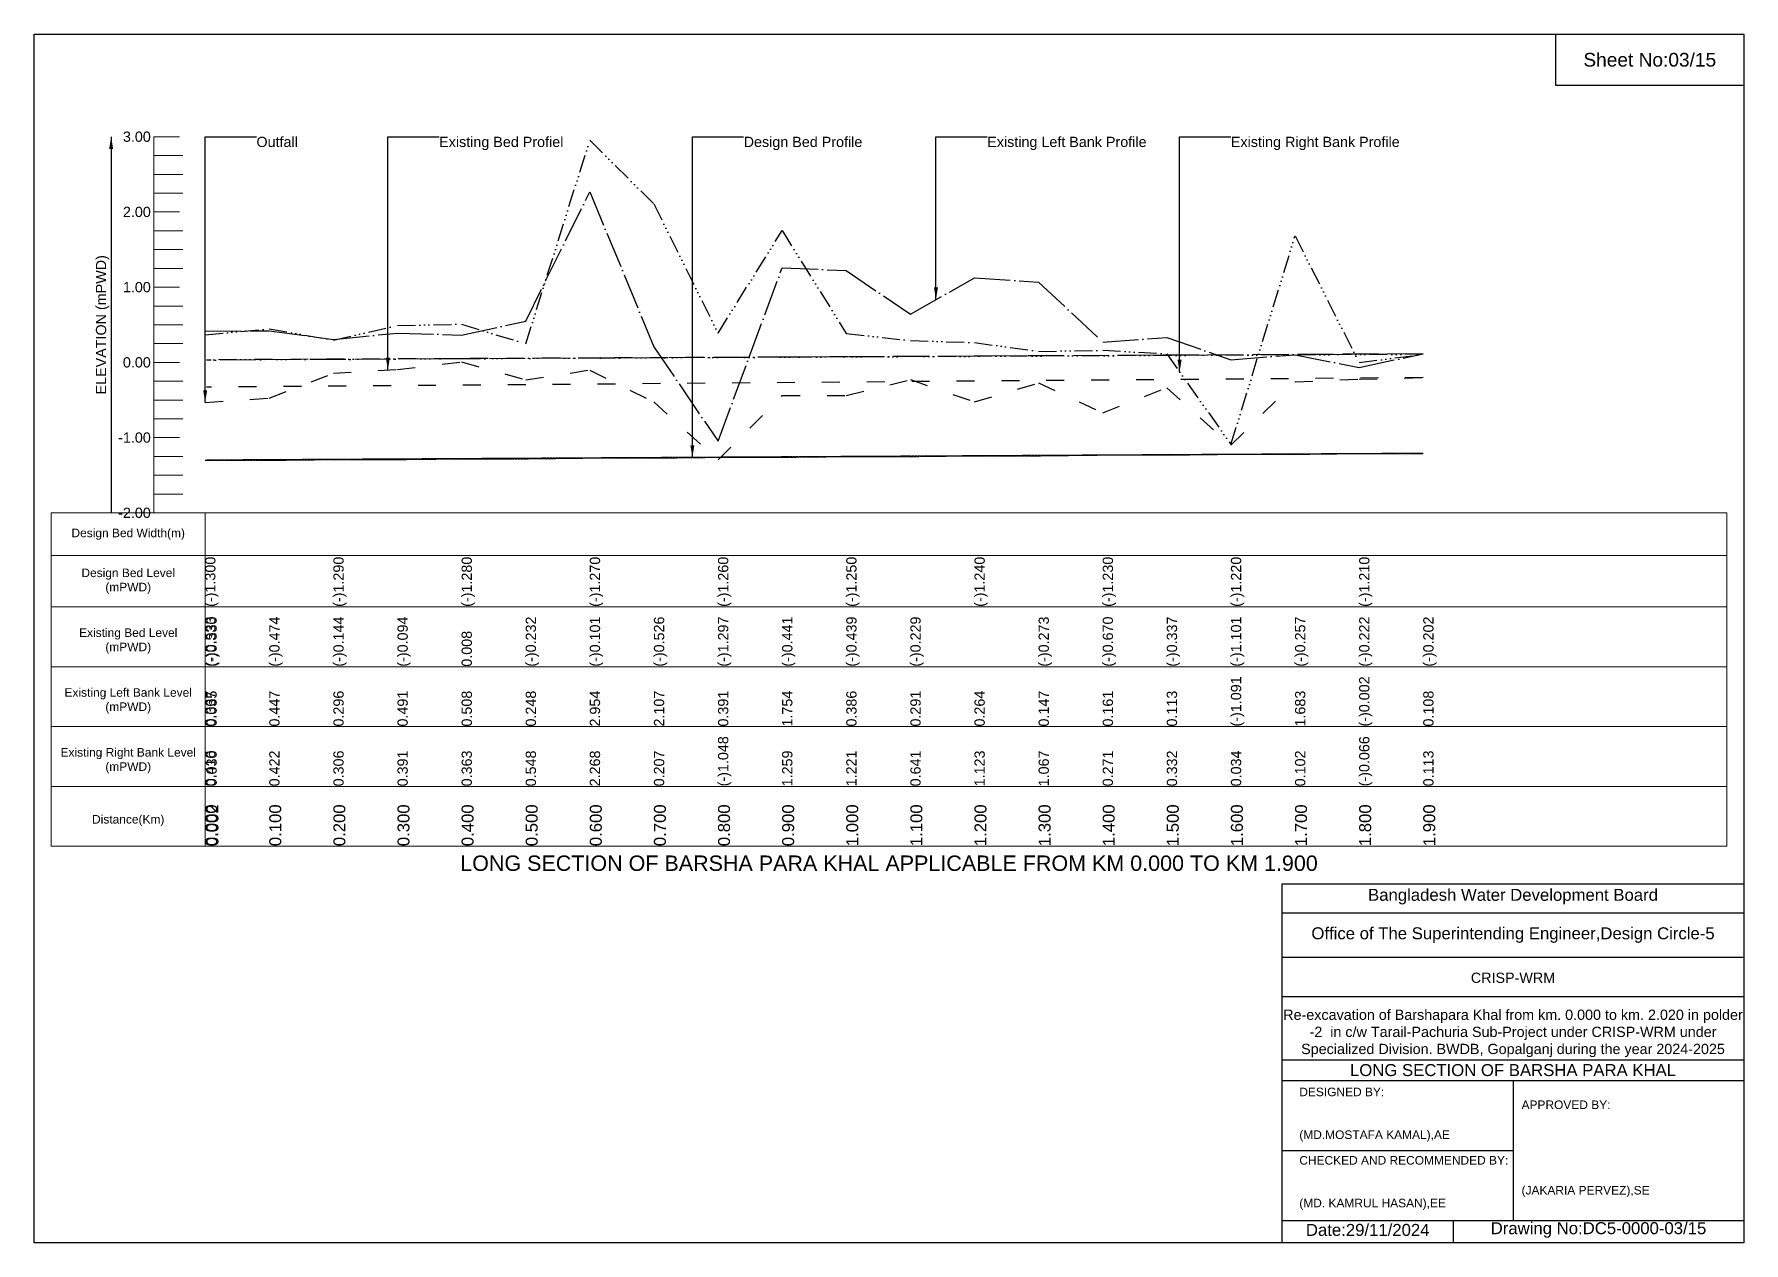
# Model space of a CAD drawing. Header units: inches. Extents: x 91000 to 248000, y -12937 to 0.
# Drawn here: x 120000 to 128000, y -5656 to 0 of the extents above; entities that cross this region are included whole.
import ezdxf

# ---------------------------------------------------------------- set-up
doc = ezdxf.new("R2010")
doc.units = ezdxf.units.IN
doc.header["$LTSCALE"] = 7
doc.header["$MEASUREMENT"] = 0
for name, pattern in [('ACAD_ISO03W100', [30, 12, -18]), ('ACAD_ISO04W100', [30, 24, -3, 0, -3]), ('ACAD_ISO14W100', [24, 12, -3, 0, -3, 0, -3, 0, -3]), ('CENTER', [2, 1.25, -0.25, 0.25, -0.25])]:
    doc.linetypes.add(name, pattern=pattern)
for name, color, linetype, lineweight in [('Design Bed Level Long Section', 7, 'CENTER', 25), ('Existing Bed Level for Long Section', 7, 'ACAD_ISO03W100', 25), ('Existing Left Bank of Long section', 7, 'ACAD_ISO04W100', 25), ('Existing Right Bank of Long Section', 7, 'ACAD_ISO14W100', 25), ('Long Section Border', 7, 'Continuous', 9), ('Long Section Labels', 7, 'Continuous', 9), ('Vscale for Long Section', 7, 'Continuous', 9)]:
    doc.layers.add(name, color=color, linetype=linetype, lineweight=lineweight)
doc.styles.get("Standard").update_dxf_attribs({"font": 'arial.ttf'})
doc.dimstyles.get("Standard").update_dxf_attribs({"dimtxt": 0.18, "dimasz": 0.18, "dimexe": 0.18, "dimexo": 0.0625, "dimgap": 0.09, "dimtad": 0, "dimtih": 1, "dimtoh": 1, "dimdec": 4, "dimzin": 0, "dimdsep": 46, "dimtxsty": 'Standard', "dimcen": 0.09, "dimadec": 0, "dimazin": 0, "dimtfac": 1, "dimtdec": 4, "dimtofl": 0, "dimtmove": 0, "dimatfit": 3, "dimfxl": 1, "dimtolj": 1, "dimtzin": 0, "dimarcsym": 0})

msp = doc.modelspace()

# ---------------------------------------------------------------- texts
at = {"attachment_point": 5}
for s, insert, char_height in [('Sheet No:03/15', (127560, -120), 64), ('Bangladesh Water Development Board', (126920, -4036), 56), ('Office of The Superintending Engineer,Design Circle-5', (126920, -4216), 56)]:
    msp.add_mtext(s, dxfattribs=dict(at, insert=insert, char_height=char_height))
for s, insert, char_height, width, attachment_point in [('CRISP-WRM', (126920, -4416), 48, 2240, 5), ('Re-excavation of Barshapara Khal from km. 0.000 to km. 2.020 in polder -2  in c/w Tarail-Pachuria Sub-Project under CRISP-WRM under Specialized Division. BWDB, Gopalganj during the year 2024-2025', (126920, -4676), 48, 2160, 5), ('LONG SECTION OF BARSHA PARA KHAL', (126920, -4848), 56, 2240, 5), ('DESIGNED BY:^J^J^J(MD.MOSTAFA KAMAL),AE', (125920, -5056), 40, 1120, 4), ('APPROVED BY:^J^J^J^J^J^J(JAKARIA PERVEZ),SE', (126960, -5216), 40, 1120, 4), ('CHECKED AND RECOMMENDED BY:^J^J^J(MD. KAMRUL HASAN),EE', (125920, -5376), 40, 1120, 4), ('Date:29/11/2024', (126240, -5596), 56, 1120, 5), ('Drawing No:DC5-0000-03/15', (127320, -5596), 56, 1760, 5)]:
    msp.add_mtext(s, dxfattribs=dict(insert=insert, char_height=char_height, width=width, attachment_point=attachment_point))
at = {"layer": 'Long Section Border', "attachment_point": 5}
for s, insert, char_height in [('Design Bed Width(m)', (120440, -2340), 40), ('Design Bed Level^J(mPWD)', (120440, -2560), 40), ('Existing Bed Level^J(mPWD)', (120440, -2840), 40), ('Existing Left Bank Level^J(mPWD)', (120440, -3120), 40), ('Existing Right Bank Level^J(mPWD)', (120440, -3400), 40), ('Distance(Km)', (120440, -3680), 40), ('LONG SECTION OF BARSHA PARA KHAL APPLICABLE FROM KM 0.000 TO KM 1.900', (124000, -3880), 72)]:
    msp.add_mtext(s, dxfattribs=dict(at, insert=insert, char_height=char_height))
at = {"layer": 'Long Section Labels', "char_height": 48, "attachment_point": 1}
for s, insert in [('Outfall', (121040, -480)), ('Existing Bed Profiel', (121895, -480)), ('Design Bed Profile', (123320, -480)), ('Existing Left Bank Profile', (124459.8, -480)), ('Existing Right Bank Profile', (125599.8, -480))]:
    msp.add_mtext(s, dxfattribs=dict(at, insert=insert))
at = {"layer": 'Vscale for Long Section', "char_height": 48, "attachment_point": 6}
for s, insert in [('3.00', (120545.6, -480)), ('2.00', (120545.6, -832)), ('1.00', (120545.6, -1184)), ('0.00', (120545.6, -1536)), ('-1.00', (120545.6, -1888)), ('-2.00', (120545.6, -2240))]:
    msp.add_mtext(s, dxfattribs=dict(at, insert=insert))
at = {"layer": 'Vscale for Long Section', "rotation": 90}
for s, insert, char_height, attachment_point in [('ELEVATION (mPWD)', (120320, -1360), 48, 5), ('(-)1.300', (120800, -2680), 48, 1), ('(-)1.300', (120800, -2680), 48, 1), ('(-)1.300', (120800, -2680), 48, 1), ('(-)1.290', (121400, -2680), 48, 1), ('(-)1.290', (121400, -2680), 48, 1), ('(-)1.280', (122000, -2680), 48, 1), ('(-)1.280', (122000, -2680), 48, 1), ('(-)1.270', (122600, -2680), 48, 1), ('(-)1.270', (122600, -2680), 48, 1), ('(-)1.260', (123200, -2680), 48, 1), ('(-)1.260', (123200, -2680), 48, 1), ('(-)1.250', (123800, -2680), 48, 1), ('(-)1.250', (123800, -2680), 48, 1), ('(-)1.240', (124400, -2680), 48, 1), ('(-)1.240', (124400, -2680), 48, 1), ('(-)1.230', (125000, -2680), 48, 1), ('(-)1.230', (125000, -2680), 48, 1), ('(-)1.220', (125600, -2680), 48, 1), ('(-)1.220', (125600, -2680), 48, 1), ('(-)1.210', (126200, -2680), 48, 1), ('(-)1.210', (126200, -2680), 48, 1), ('(-)0.533', (120800, -2960), 48, 1), ('(-)0.330', (120806.1, -2960), 48, 1), ('(-)0.474', (121100, -2960), 48, 1), ('(-)0.144', (121400, -2960), 48, 1), ('(-)0.094', (121700, -2960), 48, 1), ('0.008', (122000, -2960), 48, 1), ('(-)0.232', (122300, -2960), 48, 1), ('(-)0.101', (122600, -2960), 48, 1), ('(-)0.526', (122900, -2960), 48, 1), ('(-)0.526', (122900, -2960), 48, 1), ('(-)1.297', (123200, -2960), 48, 1), ('(-)0.441', (123500, -2960), 48, 1), ('(-)0.439', (123800, -2960), 48, 1), ('(-)0.229', (124100, -2960), 48, 1), ('(-)0.273', (124700, -2960), 48, 1), ('(-)0.670', (125000, -2960), 48, 1), ('(-)0.337', (125300, -2960), 48, 1), ('(-)1.101', (125600, -2960), 48, 1), ('(-)0.257', (125900, -2960), 48, 1), ('(-)0.222', (126200, -2960), 48, 1), ('(-)0.202', (126500, -2960), 48, 1), ('(-)1.091', (125600, -3240), 48, 1), ('(-)0.002', (126200, -3240), 48, 1), ('0.367', (120800, -3240), 48, 1), ('0.035', (120806.1, -3240), 48, 1), ('0.447', (121100, -3240), 48, 1), ('0.296', (121400, -3240), 48, 1), ('0.491', (121700, -3240), 48, 1), ('0.508', (122000, -3240), 48, 1), ('0.248', (122300, -3240), 48, 1), ('2.954', (122600, -3240), 48, 1), ('2.107', (122900, -3240), 48, 1), ('0.391', (123200, -3240), 48, 1), ('1.754', (123500, -3240), 48, 1), ('0.386', (123800, -3240), 48, 1), ('0.291', (124100, -3240), 48, 1), ('0.264', (124400, -3240), 48, 1), ('0.147', (124700, -3240), 48, 1), ('0.161', (125000, -3240), 48, 1), ('0.113', (125300, -3240), 48, 1), ('1.683', (125900, -3240), 48, 1), ('0.108', (126500, -3240), 48, 1), ('0.416', (120800, -3520), 48, 1), ('0.030', (120806.1, -3520), 48, 1), ('0.422', (121100, -3520), 48, 1), ('0.306', (121400, -3520), 48, 1), ('0.391', (121700, -3520), 48, 1), ('0.363', (122000, -3520), 48, 1), ('0.548', (122300, -3520), 48, 1), ('2.268', (122600, -3520), 48, 1), ('0.207', (122900, -3520), 48, 1), ('(-)1.048', (123200, -3520), 48, 1), ('1.259', (123500, -3520), 48, 1), ('1.221', (123800, -3520), 48, 1), ('0.641', (124100, -3520), 48, 1), ('1.123', (124400, -3520), 48, 1), ('1.067', (124700, -3520), 48, 1), ('0.271', (125000, -3520), 48, 1), ('0.332', (125300, -3520), 48, 1), ('0.034', (125600, -3520), 48, 1), ('0.102', (125900, -3520), 48, 1), ('(-)0.066', (126200, -3520), 48, 1), ('0.113', (126500, -3520), 48, 1), ('0.000', (120800, -3800), 56, 1), ('0.002', (120806.1, -3800), 56, 1), ('0.100', (121100, -3800), 56, 1), ('0.200', (121400, -3800), 56, 1), ('0.300', (121700, -3800), 56, 1), ('0.400', (122000, -3800), 56, 1), ('0.500', (122300, -3800), 56, 1), ('0.600', (122600, -3800), 56, 1), ('0.700', (122900, -3800), 56, 1), ('0.800', (123200, -3800), 56, 1), ('0.900', (123500, -3800), 56, 1), ('1.000', (123800, -3800), 56, 1), ('1.100', (124100, -3800), 56, 1), ('1.200', (124400, -3800), 56, 1), ('1.300', (124700, -3800), 56, 1), ('1.400', (125000, -3800), 56, 1), ('1.500', (125300, -3800), 56, 1), ('1.600', (125600, -3800), 56, 1), ('1.700', (125900, -3800), 56, 1), ('1.800', (126200, -3800), 56, 1), ('1.900', (126500, -3800), 56, 1)]:
    msp.add_mtext(s, dxfattribs=dict(at, insert=insert, char_height=char_height, attachment_point=attachment_point))

# ---------------------------------------------------------------- linework, layer by layer
for points in [[(120000, 0), (128000, 0), (128000, -5656), (120000, -5656)], [(127120, 0), (128000, 0), (128000, -240), (127120, -240)]]:
    msp.add_lwpolyline(points, close=True)
for points in [[(125840, -5656), (125840, -3976), (128000, -3976)], [(125840, -4112), (128000, -4112)], [(125840, -4320), (128000, -4320)], [(125840, -4504), (128000, -4504)], [(125840, -4800), (128000, -4800)], [(125840, -4896), (128000, -4896)], [(126920, -4896), (126920, -5552)], [(125840, -5224), (126920, -5224)], [(125840, -5552), (128000, -5552)], [(126640, -5552), (126640, -5656)]]:
    msp.add_lwpolyline(points)
at = {"layer": 'Design Bed Level Long Section'}
msp.add_lwpolyline([(120800, -1993.6), (121100, -1993.6), (121400, -1990.1), (121700, -1990.1), (122000, -1986.6), (122300, -1986.6), (122600, -1983), (122900, -1983), (123200, -1979.5), (123500, -1979.5), (123800, -1976), (124100, -1976), (124400, -1972.5), (124700, -1972.5), (125000, -1969), (125300, -1969), (125600, -1965.4), (125900, -1965.4), (126200, -1961.9), (126500, -1961.9), (120806.1, -1993.6)], dxfattribs=at)
at = {"layer": 'Existing Bed Level for Long Section'}
msp.add_lwpolyline([(120800, -1723.6), (121100, -1702.8), (121400, -1586.7), (121700, -1569.1), (122000, -1533.2), (122300, -1617.7), (122600, -1571.6), (122900, -1721.2), (123200, -1992.5), (123500, -1691.2), (123800, -1690.5), (124100, -1616.6), (124400, -1721.2), (124700, -1632.1), (125000, -1771.8), (125300, -1654.6), (125600, -1923.6), (125900, -1626.5), (126200, -1614.1), (126500, -1607.1), (120806.1, -1652.2)], dxfattribs=at)
at = {"layer": 'Existing Left Bank of Long section'}
msp.add_lwpolyline([(120800, -1389.6), (121100, -1387.5), (121400, -1428.3), (121700, -1398.4), (122000, -1408.2), (122300, -1343.1), (122600, -737.7), (122900, -1463.1), (123200, -1904.9), (123500, -1092.8), (123800, -1106.2), (124100, -1310.4), (124400, -1140.7), (124700, -1160.4), (125000, -1440.6), (125300, -1419.1), (125600, -1524), (125900, -1500.1), (126200, -1559.2), (126500, -1496.2), (120806.1, -1525.4)], dxfattribs=at)
at = {"layer": 'Existing Right Bank of Long Section'}
msp.add_lwpolyline([(120800, -1406.8), (121100, -1378.7), (121400, -1431.8), (121700, -1363.2), (122000, -1357.2), (122300, -1448.7), (122600, -496.2), (122900, -794.3), (123200, -1398.4), (123500, -918.6), (123800, -1400.1), (124100, -1433.6), (124400, -1443.1), (124700, -1484.3), (125000, -1479.3), (125300, -1496.2), (125600, -1920), (125900, -943.6), (126200, -1536.7), (126500, -1498), (120806.1, -1523.7)], dxfattribs=at)
at = {"layer": 'Long Section Border'}
msp.add_lwpolyline([(120080, -2240), (127920, -2240), (127920, -3800), (120080, -3800)], close=True, dxfattribs=at)
for points in [[(120800, -2240), (120800, -3800)], [(120080, -2440), (127920, -2440)], [(120080, -2680), (127920, -2680)], [(120080, -2960), (127920, -2960)], [(120080, -3240), (127920, -3240)], [(120080, -3520), (127920, -3520)]]:
    msp.add_lwpolyline(points, dxfattribs=at)
at = {"layer": 'Vscale for Long Section'}
for points in [[(120560, -2240), (120560, -1888), (120560, -1536), (120560, -1184), (120560, -832), (120560, -480)], [(120560, -480), (120680, -480)], [(120560, -568), (120696, -568)], [(120560, -656), (120696, -656)], [(120560, -744), (120696, -744)], [(120560, -832), (120680, -832)], [(120560, -920), (120696, -920)], [(120560, -1008), (120696, -1008)], [(120560, -1096), (120696, -1096)], [(120560, -1184), (120680, -1184)], [(120560, -1272), (120696, -1272)], [(120560, -1360), (120696, -1360)], [(120560, -1448), (120696, -1448)], [(120560, -1536), (120680, -1536)], [(120560, -1624), (120696, -1624)], [(120560, -1712), (120696, -1712)], [(120560, -1800), (120696, -1800)], [(120560, -1888), (120680, -1888)], [(120560, -1976), (120696, -1976)], [(120560, -2064), (120696, -2064)], [(120560, -2152), (120696, -2152)], [(120560, -2240), (120680, -2240)]]:
    msp.add_lwpolyline(points, dxfattribs=at)

msp.set_redraw_order([(e.dxf.handle, doc.entitydb.next_handle()) for e in msp.query("TEXT MTEXT ATTDEF DIMENSION ARC_DIMENSION")])  # texts and dimensions are drawn at this point

# ---------------------------------------------------------------- leaders
at = {"layer": 'Long Section Labels', "annotation_type": 0, "has_hookline": 1, "hookline_direction": 0}
for points, text_width in [([(120800, -1723.6), (120800, -480), (121039.9, -480)], 185.8), ([(121655, -1571.7), (121655, -480), (121894.9, -480)], 571.4), ([(123080, -1980.9), (123080, -480), (123319.9, -480)], 547.4), ([(124219.8, -1242.6), (124219.8, -480), (124459.7, -480)], 737.4), ([(125359.8, -1580.7), (125359.8, -480), (125599.7, -480)], 782)]:
    msp.add_leader(points, dimstyle='Standard', override={"dimasz": 57.6}, dxfattribs=dict(at, text_width=text_width))
at = {"layer": 'Vscale for Long Section'}
msp.add_leader([(120360, -480), (120360, -2240)], dimstyle='Standard', override={"dimasz": 57.6}, dxfattribs=at)

doc.saveas('drawing.dxf')
